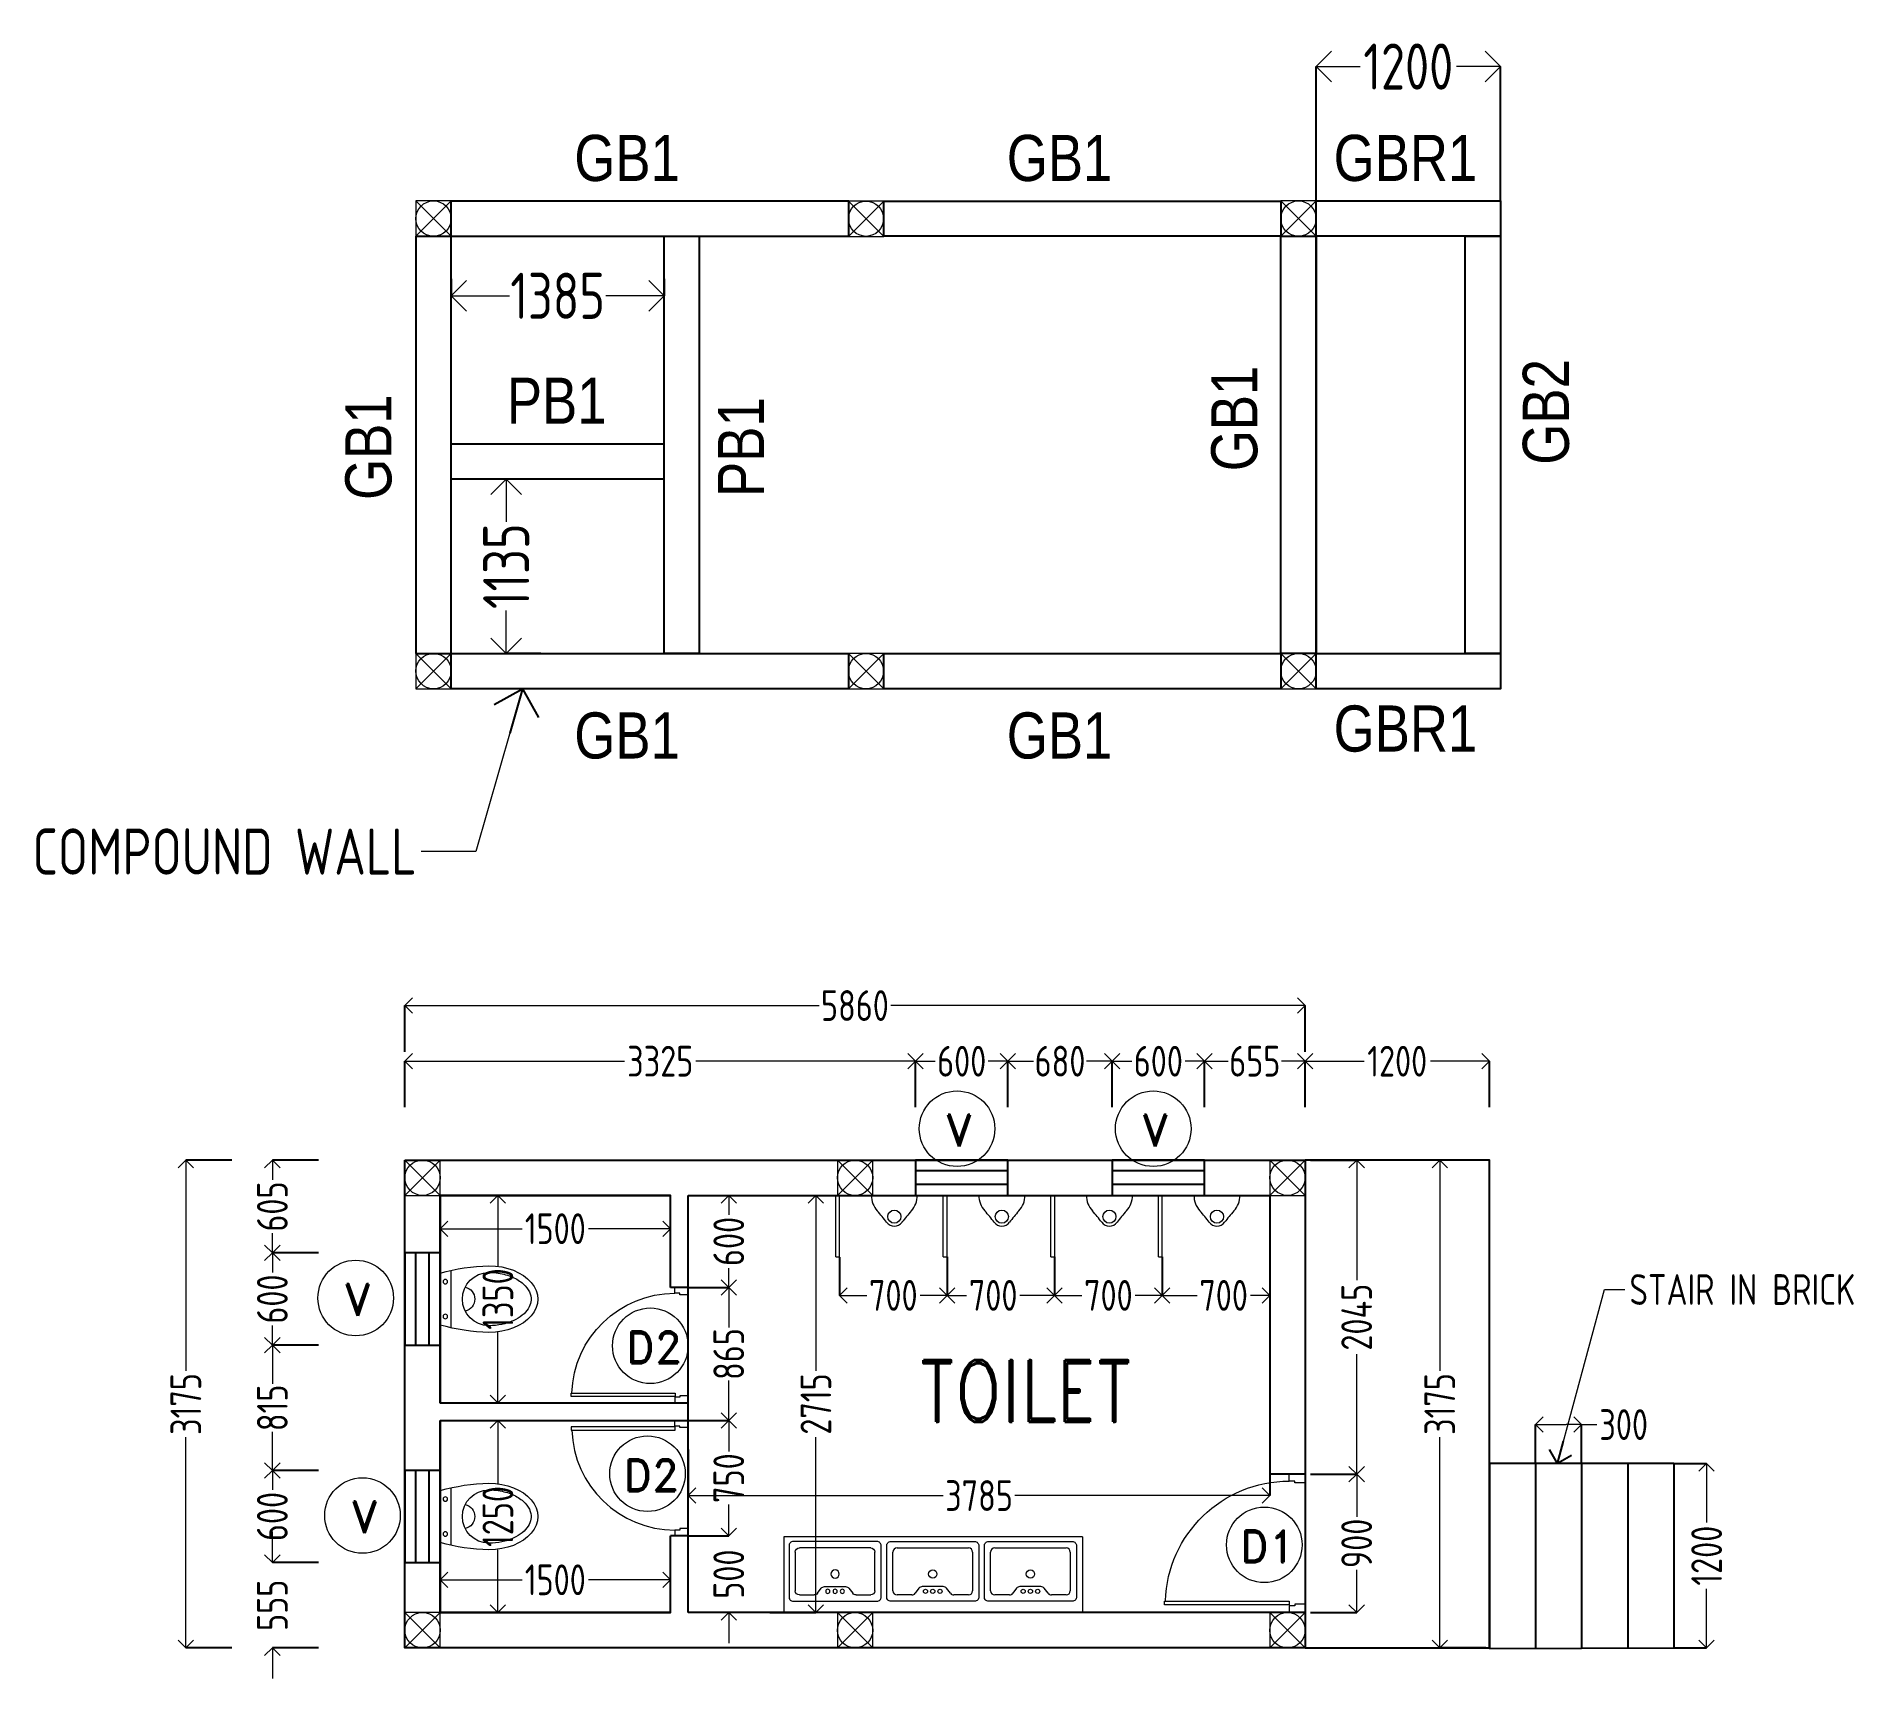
# Model space of a CAD drawing. Header units: inches. Extents: x -605 to 2991212, y -2872845 to 0.
# Drawn here: x 2267838 to 2279667, y -2757840 to -2747153 of the extents above; entities that cross this region are included whole.
import ezdxf

# ---------------------------------------------------------------- set-up
doc = ezdxf.new("R2010")
doc.units = ezdxf.units.IN
doc.header["$LTSCALE"] = 600
doc.header["$MEASUREMENT"] = 0
for name, color, linetype, lineweight in [('DIM', 251, 'Continuous', 0), ('FURNITURE', 23, 'Continuous', 9), ('OBJET', 251, 'Continuous', 9), ('PV_TEXT_ROMANS', 7, 'Continuous', 0), ('rDIMension', 1, 'Continuous', 18), ('rRCC 2', 40, 'Continuous', 15), ('TEXT', 7, 'Continuous', 0)]:
    doc.layers.add(name, color=color, linetype=linetype, lineweight=lineweight)
doc.layers.add('SnT-DIMENSION', color=7, linetype='Continuous')
doc.layers.add('SnT-ROAD', color=25, linetype='Continuous')
doc.layers.add('window', color=7, linetype='Continuous', lineweight=15, true_color=0x735461)
doc.styles.add('DIM', font='geniso.shx', dxfattribs={"width": 0.85})
doc.styles.add('J.P', font='ARIALN.TTF')
doc.styles.add('PV_ROMAND', font='romand.shx')
doc.styles.add('ROMAND', font='romand.shx')
doc.dimstyles.new('ST-100', dxfattribs={"dimscale": 100, "dimtxt": 2.5, "dimasz": 2, "dimexe": 0.18, "dimexo": 0.0625, "dimgap": 0.2, "dimtad": 0, "dimdec": 0, "dimzin": 0, "dimdsep": 46, "dimtxsty": 'DIM', "dimblk": 'OPEN90', "dimcen": 0.09, "dimclrd": 256, "dimclrt": 7, "dimadec": 0, "dimazin": 0, "dimtfac": 1, "dimtdec": 0, "dimtofl": 0, "dimtmove": 0, "dimatfit": 3, "dimldrblk": 'OPEN90', "dimfxl": 1, "dimtolj": 1, "dimtzin": 0, "dimlwd": -1, "dimarcsym": 0})
doc.dimstyles.new('ST-150', dxfattribs={"dimscale": 75, "dimtxt": 3, "dimasz": 2, "dimexe": 0.18, "dimexo": 0.0625, "dimgap": 0.2, "dimtad": 0, "dimdec": 0, "dimlfac": 2, "dimzin": 0, "dimdsep": 46, "dimtxsty": 'DIM', "dimblk": 'OPEN90', "dimcen": 0.09, "dimclrd": 256, "dimclrt": 7, "dimadec": 0, "dimazin": 0, "dimtfac": 1, "dimtdec": 0, "dimtofl": 0, "dimtmove": 0, "dimatfit": 3, "dimldrblk": 'OPEN90', "dimfxl": 1, "dimtolj": 1, "dimtzin": 0, "dimlwd": -1, "dimarcsym": 0})

msp = doc.modelspace()

# ---------------------------------------------------------------- texts
at = {"layer": 'PV_TEXT_ROMANS', "char_height": 300, "width": 2396.759, "attachment_point": 1, "style": 'J.P'}
for s, insert in [('\\pxqc;GB1', (2270484.8, -2747794)), ('\\pxqc;GB1', (2270484.8, -2747794)), ('\\pxqc;GB1', (2273299.8, -2747794)), ('\\pxqc;GBR1', (2275551.4, -2747793.6)), ('\\pxqc;PB1', (2270026.7, -2749373.8)), ('\\pxqc;GB1', (2270484.8, -2751552.2)), ('\\pxqc;GB1', (2273299.8, -2751552.2)), ('\\pxqc;GBR1', (2275551.4, -2751507.1))]:
    msp.add_mtext(s, dxfattribs=dict(at, insert=insert))
at = {"layer": 'PV_TEXT_ROMANS', "char_height": 300, "width": 2396.759, "attachment_point": 1, "rotation": 90, "style": 'J.P'}
for s, insert in [('\\pxqc;GB2', (2277513.3, -2750795.1)), ('\\pxqc;GB1', (2275485.3, -2750837.5)), ('\\pxqc;GB1', (2269849, -2751024)), ('\\pxqc;PB1', (2272274.6, -2751024))]:
    msp.add_mtext(s, dxfattribs=dict(at, insert=insert))
at = {"layer": 'rDIMension', "color": 7, "insert": (2270313, -2752458), "char_height": 300, "width": 2863.587, "attachment_point": 6, "line_spacing_factor": 0.7, "style": 'DIM'}
msp.add_mtext('\\A1;COMPOUND WALL ', dxfattribs=at)
at = {"layer": 'rDIMension', "insert": (2278207.6, -2755308.1), "char_height": 200, "width": 2863.587, "attachment_point": 4, "line_spacing_factor": 0.7, "style": 'DIM'}
msp.add_mtext('\\A1;STAIR IN BRICK', dxfattribs=at)
at = {"layer": 'SnT-DIMENSION', "linetype": 'ByBlock', "insert": (2271893.6, -2755768.7), "char_height": 400, "width": 4548.905, "attachment_point": 1, "style": 'ROMAND'}
msp.add_mtext('\\pxqc;{\\W0.8; TOILET}', dxfattribs=at)

# ---------------------------------------------------------------- blocks, each defined once
blk = doc.blocks.new('_Open90')
at = {"color": 0, "linetype": 'ByBlock', "lineweight": -2}
for p, q in [((-0.5, 0.5), (0, 0)), ((0, 0), (-1, 0)), ((0, 0), (-0.5, -0.5))]:
    blk.add_line(p, q, dxfattribs=at)
blk = doc.blocks.new('*D2023')
at = {"layer": 'Defpoints', "color": 0}
for p in [(2270538, -2748731), (2271924, -2748731), (2271924, -2748841)]:
    blk.add_point(p, dxfattribs=at)
at = {"layer": 'rDIMension', "color": 0, "linetype": 'ByBlock', "lineweight": -2}
for p, q in [((2270538, -2748731), (2270538, -2748841)), ((2271924, -2748731), (2271924, -2748841))]:
    blk.add_line(p, q, dxfattribs=at)
at = {"layer": 'rDIMension'}
for p, q in [((2270738, -2748841), (2270918, -2748841)), ((2271724, -2748841), (2271544, -2748841))]:
    blk.add_line(p, q, dxfattribs=at)
at = {"layer": 'rDIMension', "xscale": 200, "yscale": 200, "zscale": 200, "rotation": 180}
blk.add_blockref('_Open90', (2270538, -2748841), dxfattribs=at)
at = {"layer": 'rDIMension', "xscale": 200, "yscale": 200, "zscale": 200}
blk.add_blockref('_Open90', (2271924, -2748841), dxfattribs=at)
at = {"layer": 'rDIMension', "color": 7, "insert": (2271231, -2748841), "char_height": 300, "attachment_point": 5, "style": 'DIM'}
blk.add_mtext('\\A1;1385', dxfattribs=at)
blk = doc.blocks.new('*D2024')
at = {"layer": 'Defpoints', "color": 0}
for p in [(2271122, -2750034), (2270896, -2751169), (2271122, -2751169)]:
    blk.add_point(p, dxfattribs=at)
at = {"layer": 'rDIMension', "color": 0, "linetype": 'ByBlock', "lineweight": -2}
for p, q in [((2271122, -2750034), (2270896, -2750034)), ((2271122, -2751169), (2270896, -2751169))]:
    blk.add_line(p, q, dxfattribs=at)
at = {"layer": 'rDIMension'}
for p, q in [((2270896, -2750234), (2270896, -2750313)), ((2270896, -2750969), (2270896, -2750889))]:
    blk.add_line(p, q, dxfattribs=at)
at = {"layer": 'rDIMension', "xscale": 200, "yscale": 200, "zscale": 200}
for p, rotation in [((2270896, -2750034), 90), ((2270896, -2751169), 270)]:
    blk.add_blockref('_Open90', p, dxfattribs=dict(at, rotation=rotation))
at = {"layer": 'rDIMension', "color": 7, "insert": (2270896, -2750601), "char_height": 300, "attachment_point": 5, "rotation": 90, "style": 'DIM'}
blk.add_mtext('\\A1;1135', dxfattribs=at)
blk = doc.blocks.new('*D2025')
at = {"layer": 'Defpoints', "color": 0}
for p in [(2276168, -2747349), (2276168, -2748224), (2277368, -2748224)]:
    blk.add_point(p, dxfattribs=at)
at = {"layer": 'rDIMension', "color": 0, "linetype": 'ByBlock', "lineweight": -2}
for p, q in [((2276168, -2748224), (2276168, -2747349)), ((2277368, -2748224), (2277368, -2747349))]:
    blk.add_line(p, q, dxfattribs=at)
at = {"layer": 'rDIMension'}
for p, q in [((2276368, -2747349), (2276455, -2747349)), ((2277168, -2747349), (2277082, -2747349))]:
    blk.add_line(p, q, dxfattribs=at)
at = {"layer": 'rDIMension', "xscale": 200, "yscale": 200, "zscale": 200, "rotation": 180}
blk.add_blockref('_Open90', (2276168, -2747349), dxfattribs=at)
at = {"layer": 'rDIMension', "xscale": 200, "yscale": 200, "zscale": 200}
blk.add_blockref('_Open90', (2277368, -2747349), dxfattribs=at)
at = {"layer": 'rDIMension', "color": 7, "insert": (2276768, -2747349), "char_height": 300, "attachment_point": 5, "style": 'DIM'}
blk.add_mtext('\\A1;1200', dxfattribs=at)
blk = doc.blocks.new('Urinal')
at = {"layer": 'OBJET'}
blk.add_circle((2454060.82, -2300340.1), 1.71, dxfattribs=at)
for centre, radius, start, end in [((2454055.28, -2300340.1), 6, 47.5611, 90), ((2454083.62, -2300309.11), 36, 227.5611, 233.6632), ((2454060.82, -2300340.1), 2.48, 306.3368, 53.6632), ((2454083.62, -2300371.1), 36, 126.3368, 132.4389), ((2454055.28, -2300340.1), 6, 270, 312.4389)]:
    blk.add_arc(centre, radius, start, end, dxfattribs=at)
blk = doc.blocks.new('door1')
at = {"layer": 'FURNITURE', "ltscale": 10}
blk.add_line((-29102.45, -2427.68), (-29134.02, -2427.68), dxfattribs=at)
for points in [[(-29103.25, -2391.1), (-29103.25, -2423.54), (-29102.22, -2423.54), (-29102.22, -2391.1)], [(-29134.02, -2425.03), (-29134.47, -2425.03), (-29134.47, -2423.52), (-29136.24, -2423.52), (-29136.24, -2427.68), (-29134.02, -2427.68)], [(-29102.45, -2425.03), (-29102.01, -2425.03), (-29102.01, -2423.52), (-29100.24, -2423.52), (-29100.24, -2427.68), (-29102.45, -2427.68)]]:
    blk.add_lwpolyline(points, close=True, dxfattribs=at)
blk.add_arc((-29102.22, -2423.52), 32.24, 91.8346, 180, dxfattribs=at)
blk = doc.blocks.new('D2')
at = {"layer": 'TEXT'}
blk.add_circle((2458089, -2300414), 246, dxfattribs=at)
at = {"layer": 'TEXT', "insert": (2457932, -2300321), "char_height": 206.1, "attachment_point": 1, "style": 'PV_ROMAND'}
blk.add_mtext('D2', dxfattribs=at)
blk = doc.blocks.new('WC')
at = {"layer": 'OBJET'}
for p, q in [((-6.48, 2.5), (6.48, 2.5)), ((-5.84, 0), (5.84, 0))]:
    blk.add_line(p, q, dxfattribs=at)
for centre in [(-3.93, 1.15), (3.93, 1.15)]:
    blk.add_circle(centre, 0.504, dxfattribs=at)
for centre, radius, start, end in [((34.68, 11.75), 42.19, 181.0205, 196.1744), ((0, 11), 6, 180, 0), ((-34.68, 11.75), 42.19, 343.8256, 358.9795), ((0, 5), 2.79, 13.4234, 166.5766)]:
    blk.add_arc(centre, radius, start, end, dxfattribs=at)
blk.add_ellipse((0, 11), major_axis=(0, 11), ratio=0.681818, start_param=4.712389, end_param=7.853982, dxfattribs=at)
blk.add_open_spline([(6, 11), (6, 11.71), (5.95, 12.42), (5.68, 14.24), (5.38, 15.32), (4.55, 17.24), (4.03, 18.06), (2.88, 19.36), (2.26, 19.83), (1.01, 20.41), (0.39, 20.53), (-0.74, 20.46), (-1.26, 20.32), (-2.29, 19.8), (-2.8, 19.41), (-3.77, 18.39), (-4.22, 17.76), (-4.99, 16.29), (-5.31, 15.46), (-5.78, 13.68), (-5.93, 12.73), (-5.99, 11.52), (-6, 11.26), (-6, 11)], degree=3, knots=[4.712389, 4.712389, 4.712389, 4.712389, 4.92559, 4.92559, 5.275668, 5.275668, 5.625747, 5.625747, 5.975825, 5.975825, 6.325903, 6.325903, 6.616019, 6.616019, 6.906135, 6.906135, 7.196251, 7.196251, 7.486368, 7.486368, 7.776484, 7.776484, 7.853982, 7.853982, 7.853982, 7.853982], dxfattribs=at)
blk = doc.blocks.new('D1')
at = {"layer": 'TEXT'}
blk.add_circle((2456730, -2276732), 246, dxfattribs=at)
at = {"layer": 'TEXT', "insert": (2456573, -2276639), "char_height": 206.1, "attachment_point": 1, "style": 'PV_ROMAND'}
blk.add_mtext('D1', dxfattribs=at)
blk = doc.blocks.new('svsdsdcsd')
at = {"layer": 'OBJET', "linetype": 'ByBlock'}
for p, q in [((165027.08, -53632.21), (165041.39, -53632.21)), ((165026.23, -53640.84), (165026.23, -53633.05)), ((165042.23, -53633.05), (165042.23, -53640.84)), ((165036.34, -53640), (165032.13, -53640)), ((165030.02, -53641.68), (165027.08, -53641.68)), ((165031.46, -53640.33), (165030.7, -53641.34)), ((165037.77, -53641.34), (165037.01, -53640.33)), ((165041.39, -53641.68), (165038.44, -53641.68))]:
    blk.add_line(p, q, dxfattribs=at)
blk.add_lwpolyline([(165042.66, -53642.94), (165025.81, -53642.94, -0.414214), (165024.97, -53642.1), (165024.97, -53631.78, -0.414214), (165025.81, -53630.94), (165042.66, -53630.94, -0.414214), (165043.5, -53631.78), (165043.5, -53642.1, -0.414214)], format="xyb", close=True, dxfattribs=at)
for centre, radius in [((165034.23, -53637.47), 0.842), ((165032.77, -53640.95), 0.421), ((165034.23, -53640.95), 0.421), ((165035.7, -53640.95), 0.421)]:
    blk.add_circle(centre, radius, dxfattribs=at)
for centre, start, end in [((165027.08, -53633.05), 90, 180), ((165041.39, -53633.05), 0, 90), ((165032.13, -53640.84), 90, 143.1301), ((165036.34, -53640.84), 36.8699, 90), ((165027.08, -53640.84), 180, 270), ((165030.02, -53640.84), 270, 323.1301), ((165038.44, -53640.84), 216.8699, 270), ((165041.39, -53640.84), 270, 0)]:
    blk.add_arc(centre, 0.842, start, end, dxfattribs=at)
blk = doc.blocks.new('5TV')
at = {"layer": 'SnT-ROAD', "color": 5, "linetype": 'ByBlock'}
blk.add_lwpolyline([(2695000, -2336680), (2695000, -2337280), (2695230, -2337280), (2695230, -2336680)], close=True, dxfattribs=at)
for points in [[(2695071, -2337280), (2695071, -2336680)], [(2695159, -2337280), (2695159, -2336680)]]:
    blk.add_lwpolyline(points, dxfattribs=at)
blk = doc.blocks.new('*D2028')
at = {"layer": 'Defpoints', "color": 0}
for p in [(2276096, -2753460), (2270236, -2754465), (2276096, -2754465)]:
    blk.add_point(p, dxfattribs=at)
at = {"layer": 'DIM', "color": 0, "linetype": 'ByBlock', "lineweight": -2}
for p, q in [((2270236, -2753760), (2270236, -2753460)), ((2276096, -2753760), (2276096, -2753460))]:
    blk.add_line(p, q, dxfattribs=at)
at = {"layer": 'DIM', "linetype": 'ByBlock'}
for p, q in [((2270336, -2753460), (2272934, -2753460)), ((2275996, -2753460), (2273399, -2753460))]:
    blk.add_line(p, q, dxfattribs=at)
at = {"layer": 'DIM', "xscale": 100, "yscale": 100, "zscale": 100}
for p, rotation in [((2270236, -2753460), 179.9999999999955), ((2276096, -2753460), 359.9999999999955)]:
    blk.add_blockref('_Open90', p, dxfattribs=dict(at, rotation=rotation))
at = {"layer": 'DIM', "color": 7, "insert": (2273166, -2753460), "char_height": 200, "attachment_point": 5, "style": 'DIM'}
blk.add_mtext('\\A1;5860', dxfattribs=at)
blk = doc.blocks.new('*D2029')
at = {"layer": 'Defpoints', "color": 0}
for p in [(2278496, -2756440), (2278496, -2757640), (2278710, -2757640)]:
    blk.add_point(p, dxfattribs=at)
at = {"layer": 'DIM', "color": 0, "linetype": 'ByBlock', "lineweight": -2}
for p, q in [((2278496, -2756440), (2278710, -2756440)), ((2278496, -2757640), (2278710, -2757640))]:
    blk.add_line(p, q, dxfattribs=at)
at = {"layer": 'DIM', "linetype": 'ByBlock'}
for p, q in [((2278710, -2756540), (2278710, -2756825)), ((2278710, -2757540), (2278710, -2757256))]:
    blk.add_line(p, q, dxfattribs=at)
at = {"layer": 'DIM', "xscale": 100, "yscale": 100, "zscale": 100}
for p, rotation in [((2278710, -2756440), 90), ((2278710, -2757640), 270)]:
    blk.add_blockref('_Open90', p, dxfattribs=dict(at, rotation=rotation))
at = {"layer": 'DIM', "color": 7, "insert": (2278710, -2757040), "char_height": 200, "attachment_point": 5, "rotation": 90, "style": 'DIM'}
blk.add_mtext('\\A1;1200', dxfattribs=at)
blk = doc.blocks.new('*D2030')
at = {"layer": 'Defpoints', "color": 0}
for p in [(2270466, -2754912), (2271966, -2754912), (2271966, -2754912)]:
    blk.add_point(p, dxfattribs=at)
at = {"layer": 'DIM', "color": 0, "linetype": 'ByBlock', "lineweight": -2}
for p, q in [((2270466, -2754912), (2270466, -2754912)), ((2271966, -2754912), (2271966, -2754912))]:
    blk.add_line(p, q, dxfattribs=at)
at = {"layer": 'DIM', "linetype": 'ByBlock'}
for p, q in [((2270566, -2754912), (2271001, -2754912)), ((2271866, -2754912), (2271432, -2754912))]:
    blk.add_line(p, q, dxfattribs=at)
at = {"layer": 'DIM', "xscale": 100, "yscale": 100, "zscale": 100}
for p, rotation in [((2270466, -2754912), 179.9999999999822), ((2271966, -2754912), 359.9999999999822)]:
    blk.add_blockref('_Open90', p, dxfattribs=dict(at, rotation=rotation))
at = {"layer": 'DIM', "color": 7, "insert": (2271216, -2754912), "char_height": 200, "attachment_point": 5, "style": 'DIM'}
blk.add_mtext('\\A1;1500', dxfattribs=at)
blk = doc.blocks.new('*D2031')
at = {"layer": 'Defpoints', "color": 0}
for p in [(2270466, -2756160), (2270466, -2757410), (2270842, -2757410)]:
    blk.add_point(p, dxfattribs=at)
at = {"layer": 'DIM', "color": 0, "linetype": 'ByBlock', "lineweight": -2}
for p, q in [((2270542, -2756160), (2270842, -2756160)), ((2270542, -2757410), (2270842, -2757410))]:
    blk.add_line(p, q, dxfattribs=at)
at = {"layer": 'DIM', "linetype": 'ByBlock'}
for p, q in [((2270842, -2756260), (2270842, -2756570)), ((2270842, -2757310), (2270842, -2757001))]:
    blk.add_line(p, q, dxfattribs=at)
at = {"layer": 'DIM', "xscale": 100, "yscale": 100, "zscale": 100}
for p, rotation in [((2270842, -2756160), 89.99999999997867), ((2270842, -2757410), 269.9999999999786)]:
    blk.add_blockref('_Open90', p, dxfattribs=dict(at, rotation=rotation))
at = {"layer": 'DIM', "color": 7, "insert": (2270842, -2756785), "char_height": 200, "attachment_point": 5, "rotation": 90, "style": 'DIM'}
blk.add_mtext('\\A1;1250', dxfattribs=at)
blk = doc.blocks.new('*D2032')
at = {"layer": 'Defpoints', "color": 0}
for p in [(2270236, -2754465), (2268811, -2757640), (2270236, -2757640)]:
    blk.add_point(p, dxfattribs=at)
at = {"layer": 'DIM', "color": 0, "linetype": 'ByBlock', "lineweight": -2}
for p, q in [((2269111, -2754465), (2268811, -2754465)), ((2269111, -2757640), (2268811, -2757640))]:
    blk.add_line(p, q, dxfattribs=at)
at = {"layer": 'DIM', "linetype": 'ByBlock'}
for p, q in [((2268811, -2754565), (2268811, -2755837)), ((2268811, -2757540), (2268811, -2756268))]:
    blk.add_line(p, q, dxfattribs=at)
at = {"layer": 'DIM', "xscale": 100, "yscale": 100, "zscale": 100}
for p, rotation in [((2268811, -2754465), 90), ((2268811, -2757640), 270)]:
    blk.add_blockref('_Open90', p, dxfattribs=dict(at, rotation=rotation))
at = {"layer": 'DIM', "color": 7, "insert": (2268811, -2756053), "char_height": 200, "attachment_point": 5, "rotation": 90, "style": 'DIM'}
blk.add_mtext('\\A1;3175', dxfattribs=at)
blk = doc.blocks.new('*D2033')
at = {"layer": 'Defpoints', "color": 0}
for p in [(2272081, -2755939), (2275866, -2755939), (2275866, -2756649)]:
    blk.add_point(p, dxfattribs=at)
at = {"layer": 'DIM', "color": 0, "linetype": 'ByBlock', "lineweight": -2}
for p, q in [((2272081, -2756349), (2272081, -2756649)), ((2275866, -2756349), (2275866, -2756649))]:
    blk.add_line(p, q, dxfattribs=at)
at = {"layer": 'DIM', "linetype": 'ByBlock'}
for p, q in [((2272181, -2756649), (2273741, -2756649)), ((2275766, -2756649), (2274206, -2756649))]:
    blk.add_line(p, q, dxfattribs=at)
at = {"layer": 'DIM', "xscale": 100, "yscale": 100, "zscale": 100}
for p, rotation in [((2272081, -2756649), 179.9999999999859), ((2275866, -2756649), 359.9999999999859)]:
    blk.add_blockref('_Open90', p, dxfattribs=dict(at, rotation=rotation))
at = {"layer": 'DIM', "color": 7, "insert": (2273974, -2756649), "char_height": 200, "attachment_point": 5, "style": 'DIM'}
blk.add_mtext('\\A1;3785', dxfattribs=at)
blk = doc.blocks.new('*D2034')
at = {"layer": 'Defpoints', "color": 0}
for p in [(2272559, -2754695), (2272559, -2757410), (2272912, -2757410)]:
    blk.add_point(p, dxfattribs=at)
at = {"layer": 'DIM', "color": 0, "linetype": 'ByBlock', "lineweight": -2}
for p, q in [((2272612, -2754695), (2272912, -2754695)), ((2272612, -2757410), (2272912, -2757410))]:
    blk.add_line(p, q, dxfattribs=at)
at = {"layer": 'DIM', "linetype": 'ByBlock'}
for p, q in [((2272912, -2754795), (2272912, -2755837)), ((2272912, -2757310), (2272912, -2756268))]:
    blk.add_line(p, q, dxfattribs=at)
at = {"layer": 'DIM', "xscale": 100, "yscale": 100, "zscale": 100}
for p, rotation in [((2272912, -2754695), 90.00000000046188), ((2272912, -2757410), 270.0000000004619)]:
    blk.add_blockref('_Open90', p, dxfattribs=dict(at, rotation=rotation))
at = {"layer": 'DIM', "color": 7, "insert": (2272912, -2756053), "char_height": 200, "attachment_point": 5, "rotation": 90, "style": 'DIM'}
blk.add_mtext('\\A1;2715', dxfattribs=at)
blk = doc.blocks.new('*D2035')
at = {"layer": 'Defpoints', "color": 0}
for p in [(2270825, -2754695), (2270842, -2754695), (2270842, -2756045)]:
    blk.add_point(p, dxfattribs=at)
at = {"layer": 'DIM', "color": 0, "linetype": 'ByBlock', "lineweight": -2}
for p, q in [((2270825, -2754695), (2270842, -2754695)), ((2270842, -2756045), (2270842, -2756045))]:
    blk.add_line(p, q, dxfattribs=at)
at = {"layer": 'DIM', "linetype": 'ByBlock'}
for p, q in [((2270842, -2754795), (2270842, -2755155)), ((2270842, -2755945), (2270842, -2755586))]:
    blk.add_line(p, q, dxfattribs=at)
at = {"layer": 'DIM', "xscale": 100, "yscale": 100, "zscale": 100}
for p, rotation in [((2270842, -2754695), 90), ((2270842, -2756045), 270)]:
    blk.add_blockref('_Open90', p, dxfattribs=dict(at, rotation=rotation))
at = {"layer": 'DIM', "color": 7, "insert": (2270842, -2755370), "char_height": 200, "attachment_point": 5, "rotation": 90, "style": 'DIM'}
blk.add_mtext('\\A1;1350', dxfattribs=at)
blk = doc.blocks.new('*D2036')
at = {"layer": 'Defpoints', "color": 0}
for p in [(2272081, -2754695), (2272081, -2755295), (2272345, -2755295)]:
    blk.add_point(p, dxfattribs=at)
at = {"layer": 'DIM', "color": 0, "linetype": 'ByBlock', "lineweight": -2}
for p, q in [((2272081, -2754695), (2272345, -2754695)), ((2272081, -2755295), (2272345, -2755295))]:
    blk.add_line(p, q, dxfattribs=at)
at = {"layer": 'DIM', "linetype": 'ByBlock'}
for p, q in [((2272345, -2754795), (2272345, -2754822)), ((2272345, -2755195), (2272345, -2755168))]:
    blk.add_line(p, q, dxfattribs=at)
at = {"layer": 'DIM', "xscale": 100, "yscale": 100, "zscale": 100}
for p, rotation in [((2272345, -2754695), 90), ((2272345, -2755295), 270)]:
    blk.add_blockref('_Open90', p, dxfattribs=dict(at, rotation=rotation))
at = {"layer": 'DIM', "color": 7, "insert": (2272345, -2754995), "char_height": 200, "attachment_point": 5, "rotation": 90, "style": 'DIM'}
blk.add_mtext('\\A1;600', dxfattribs=at)
blk = doc.blocks.new('*D2037')
at = {"layer": 'Defpoints', "color": 0}
for p in [(2272081, -2755295), (2272081, -2756160), (2272345, -2756160)]:
    blk.add_point(p, dxfattribs=at)
at = {"layer": 'DIM', "color": 0, "linetype": 'ByBlock', "lineweight": -2}
for p, q in [((2272081, -2755295), (2272345, -2755295)), ((2272081, -2756160), (2272345, -2756160))]:
    blk.add_line(p, q, dxfattribs=at)
at = {"layer": 'DIM', "linetype": 'ByBlock'}
for p, q in [((2272345, -2755395), (2272345, -2755555)), ((2272345, -2756060), (2272345, -2755901))]:
    blk.add_line(p, q, dxfattribs=at)
at = {"layer": 'DIM', "xscale": 100, "yscale": 100, "zscale": 100}
for p, rotation in [((2272345, -2755295), 90), ((2272345, -2756160), 270)]:
    blk.add_blockref('_Open90', p, dxfattribs=dict(at, rotation=rotation))
at = {"layer": 'DIM', "color": 7, "insert": (2272345, -2755728), "char_height": 200, "attachment_point": 5, "rotation": 90, "style": 'DIM'}
blk.add_mtext('\\A1;865', dxfattribs=at)
blk = doc.blocks.new('*D2038')
at = {"layer": 'Defpoints', "color": 0}
for p in [(2272081, -2756160), (2272081, -2756910), (2272345, -2756910)]:
    blk.add_point(p, dxfattribs=at)
at = {"layer": 'DIM', "color": 0, "linetype": 'ByBlock', "lineweight": -2}
for p, q in [((2272081, -2756160), (2272345, -2756160)), ((2272081, -2756910), (2272345, -2756910))]:
    blk.add_line(p, q, dxfattribs=at)
at = {"layer": 'DIM', "linetype": 'ByBlock'}
for p, q in [((2272345, -2756260), (2272345, -2756362)), ((2272345, -2756810), (2272345, -2756708))]:
    blk.add_line(p, q, dxfattribs=at)
at = {"layer": 'DIM', "xscale": 100, "yscale": 100, "zscale": 100}
for p, rotation in [((2272345, -2756160), 90), ((2272345, -2756910), 270)]:
    blk.add_blockref('_Open90', p, dxfattribs=dict(at, rotation=rotation))
at = {"layer": 'DIM', "color": 7, "insert": (2272345, -2756535), "char_height": 200, "attachment_point": 5, "rotation": 90, "style": 'DIM'}
blk.add_mtext('\\A1;750', dxfattribs=at)
blk = doc.blocks.new('*D2039')
at = {"layer": 'Defpoints', "color": 0}
for p in [(2272081, -2756910), (2272345, -2757410), (2273282, -2757410)]:
    blk.add_point(p, dxfattribs=at)
at = {"layer": 'DIM', "linetype": 'ByBlock'}
for p, q in [((2272345, -2756810), (2272345, -2756710)), ((2272345, -2757510), (2272345, -2757610))]:
    blk.add_line(p, q, dxfattribs=at)
at = {"layer": 'DIM', "color": 0, "linetype": 'ByBlock', "lineweight": -2}
for p, q in [((2272081, -2756910), (2272345, -2756910)), ((2272645, -2757410), (2272345, -2757410))]:
    blk.add_line(p, q, dxfattribs=at)
at = {"layer": 'DIM', "xscale": 100, "yscale": 100, "zscale": 100}
for p, rotation in [((2272345, -2756910), 270), ((2272345, -2757410), 90)]:
    blk.add_blockref('_Open90', p, dxfattribs=dict(at, rotation=rotation))
at = {"layer": 'DIM', "color": 7, "insert": (2272345, -2757160), "char_height": 200, "attachment_point": 5, "rotation": 90, "style": 'DIM'}
blk.add_mtext('\\A1;500', dxfattribs=at)
blk = doc.blocks.new('*D2040')
at = {"layer": 'Defpoints', "color": 0}
for p in [(2275166, -2755095), (2275866, -2755095), (2275866, -2755346)]:
    blk.add_point(p, dxfattribs=at)
at = {"layer": 'DIM', "color": 0, "linetype": 'ByBlock', "lineweight": -2}
for p, q in [((2275166, -2755095), (2275166, -2755346)), ((2275866, -2755095), (2275866, -2755346))]:
    blk.add_line(p, q, dxfattribs=at)
at = {"layer": 'DIM', "linetype": 'ByBlock'}
for p, q in [((2275266, -2755346), (2275393, -2755346)), ((2275766, -2755346), (2275740, -2755346))]:
    blk.add_line(p, q, dxfattribs=at)
at = {"layer": 'DIM', "xscale": 100, "yscale": 100, "zscale": 100, "rotation": 180}
blk.add_blockref('_Open90', (2275166, -2755346), dxfattribs=at)
at = {"layer": 'DIM', "xscale": 100, "yscale": 100, "zscale": 100}
blk.add_blockref('_Open90', (2275866, -2755346), dxfattribs=at)
at = {"layer": 'DIM', "color": 7, "insert": (2275566, -2755346), "char_height": 200, "attachment_point": 5, "style": 'DIM'}
blk.add_mtext('\\A1;700', dxfattribs=at)
blk = doc.blocks.new('*D2041')
at = {"layer": 'Defpoints', "color": 0}
for p in [(2274466, -2755095), (2275166, -2755095), (2275166, -2755346)]:
    blk.add_point(p, dxfattribs=at)
at = {"layer": 'DIM', "color": 0, "linetype": 'ByBlock', "lineweight": -2}
for p, q in [((2274466, -2755095), (2274466, -2755346)), ((2275166, -2755095), (2275166, -2755346))]:
    blk.add_line(p, q, dxfattribs=at)
at = {"layer": 'DIM', "linetype": 'ByBlock'}
for p, q in [((2274566, -2755346), (2274643, -2755346)), ((2275066, -2755346), (2274990, -2755346))]:
    blk.add_line(p, q, dxfattribs=at)
at = {"layer": 'DIM', "xscale": 100, "yscale": 100, "zscale": 100, "rotation": 180}
blk.add_blockref('_Open90', (2274466, -2755346), dxfattribs=at)
at = {"layer": 'DIM', "xscale": 100, "yscale": 100, "zscale": 100}
blk.add_blockref('_Open90', (2275166, -2755346), dxfattribs=at)
at = {"layer": 'DIM', "color": 7, "insert": (2274816, -2755346), "char_height": 200, "attachment_point": 5, "style": 'DIM'}
blk.add_mtext('\\A1;700', dxfattribs=at)
blk = doc.blocks.new('*D2042')
at = {"layer": 'Defpoints', "color": 0}
for p in [(2273766, -2755095), (2274466, -2755095), (2274466, -2755346)]:
    blk.add_point(p, dxfattribs=at)
at = {"layer": 'DIM', "color": 0, "linetype": 'ByBlock', "lineweight": -2}
for p, q in [((2273766, -2755095), (2273766, -2755346)), ((2274466, -2755095), (2274466, -2755346))]:
    blk.add_line(p, q, dxfattribs=at)
at = {"layer": 'DIM', "linetype": 'ByBlock'}
for p, q in [((2273866, -2755346), (2273893, -2755346)), ((2274366, -2755346), (2274240, -2755346))]:
    blk.add_line(p, q, dxfattribs=at)
at = {"layer": 'DIM', "xscale": 100, "yscale": 100, "zscale": 100, "rotation": 180}
blk.add_blockref('_Open90', (2273766, -2755346), dxfattribs=at)
at = {"layer": 'DIM', "xscale": 100, "yscale": 100, "zscale": 100}
blk.add_blockref('_Open90', (2274466, -2755346), dxfattribs=at)
at = {"layer": 'DIM', "color": 7, "insert": (2274066, -2755346), "char_height": 200, "attachment_point": 5, "style": 'DIM'}
blk.add_mtext('\\A1;700', dxfattribs=at)
blk = doc.blocks.new('*D2043')
at = {"layer": 'Defpoints', "color": 0}
for p in [(2273066, -2755098), (2273766, -2755095), (2273766, -2755346)]:
    blk.add_point(p, dxfattribs=at)
at = {"layer": 'DIM', "color": 0, "linetype": 'ByBlock', "lineweight": -2}
for p, q in [((2273066, -2755098), (2273066, -2755346)), ((2273766, -2755095), (2273766, -2755346))]:
    blk.add_line(p, q, dxfattribs=at)
at = {"layer": 'DIM', "linetype": 'ByBlock'}
for p, q in [((2273166, -2755346), (2273243, -2755346)), ((2273666, -2755346), (2273590, -2755346))]:
    blk.add_line(p, q, dxfattribs=at)
at = {"layer": 'DIM', "xscale": 100, "yscale": 100, "zscale": 100, "rotation": 180}
blk.add_blockref('_Open90', (2273066, -2755346), dxfattribs=at)
at = {"layer": 'DIM', "xscale": 100, "yscale": 100, "zscale": 100}
blk.add_blockref('_Open90', (2273766, -2755346), dxfattribs=at)
at = {"layer": 'DIM', "color": 7, "insert": (2273416, -2755346), "char_height": 200, "attachment_point": 5, "style": 'DIM'}
blk.add_mtext('\\A1;700', dxfattribs=at)
blk = doc.blocks.new('*D2044')
at = {"layer": 'Defpoints', "color": 0}
for p in [(2276096, -2756510), (2276432, -2756510), (2276096, -2757410)]:
    blk.add_point(p, dxfattribs=at)
at = {"layer": 'DIM', "color": 0, "linetype": 'ByBlock', "lineweight": -2}
for p, q in [((2276132, -2756510), (2276432, -2756510)), ((2276132, -2757410), (2276432, -2757410))]:
    blk.add_line(p, q, dxfattribs=at)
at = {"layer": 'DIM', "linetype": 'ByBlock'}
for p, q in [((2276432, -2756610), (2276432, -2756787)), ((2276432, -2757310), (2276432, -2757133))]:
    blk.add_line(p, q, dxfattribs=at)
at = {"layer": 'DIM', "xscale": 100, "yscale": 100, "zscale": 100}
for p, rotation in [((2276432, -2756510), 90), ((2276432, -2757410), 270)]:
    blk.add_blockref('_Open90', p, dxfattribs=dict(at, rotation=rotation))
at = {"layer": 'DIM', "color": 7, "insert": (2276432, -2756960), "char_height": 200, "attachment_point": 5, "rotation": 90, "style": 'DIM'}
blk.add_mtext('\\A1;900', dxfattribs=at)
blk = doc.blocks.new('*D2045')
at = {"layer": 'Defpoints', "color": 0}
for p in [(2276096, -2754465), (2276432, -2754465), (2276099, -2756510)]:
    blk.add_point(p, dxfattribs=at)
at = {"layer": 'DIM', "color": 0, "linetype": 'ByBlock', "lineweight": -2}
for p, q in [((2276132, -2754465), (2276432, -2754465)), ((2276132, -2756510), (2276432, -2756510))]:
    blk.add_line(p, q, dxfattribs=at)
at = {"layer": 'DIM', "linetype": 'ByBlock'}
for p, q in [((2276432, -2754565), (2276432, -2755247)), ((2276432, -2756410), (2276432, -2755729))]:
    blk.add_line(p, q, dxfattribs=at)
at = {"layer": 'DIM', "xscale": 100, "yscale": 100, "zscale": 100}
for p, rotation in [((2276432, -2754465), 90), ((2276432, -2756510), 270)]:
    blk.add_blockref('_Open90', p, dxfattribs=dict(at, rotation=rotation))
at = {"layer": 'DIM', "color": 7, "insert": (2276432, -2755488), "char_height": 200, "attachment_point": 5, "rotation": 90, "style": 'DIM'}
blk.add_mtext('\\A1;2045', dxfattribs=at)
blk = doc.blocks.new('V')
at = {"layer": 'TEXT'}
blk.add_circle((2924932, -2650684), 246, dxfattribs=at)
at = {"layer": 'TEXT', "insert": (2925023, -2650609), "char_height": 206, "attachment_point": 1, "rotation": 270, "style": 'PV_ROMAND'}
blk.add_mtext('V', dxfattribs=at)
blk = doc.blocks.new('*D2046')
at = {"layer": 'Defpoints', "color": 0}
for p in [(2271966, -2757197), (2270466, -2757410), (2271966, -2757410)]:
    blk.add_point(p, dxfattribs=at)
at = {"layer": 'DIM', "color": 0, "linetype": 'ByBlock', "lineweight": -2}
for p, q in [((2270466, -2757410), (2270466, -2757197)), ((2271966, -2757410), (2271966, -2757197))]:
    blk.add_line(p, q, dxfattribs=at)
at = {"layer": 'DIM', "linetype": 'ByBlock'}
for p, q in [((2270566, -2757197), (2271001, -2757197)), ((2271866, -2757197), (2271432, -2757197))]:
    blk.add_line(p, q, dxfattribs=at)
at = {"layer": 'DIM', "xscale": 100, "yscale": 100, "zscale": 100, "rotation": 180}
blk.add_blockref('_Open90', (2270466, -2757197), dxfattribs=at)
at = {"layer": 'DIM', "xscale": 100, "yscale": 100, "zscale": 100}
blk.add_blockref('_Open90', (2271966, -2757197), dxfattribs=at)
at = {"layer": 'DIM', "color": 7, "insert": (2271216, -2757197), "char_height": 200, "attachment_point": 5, "style": 'DIM'}
blk.add_mtext('\\A1;1500', dxfattribs=at)
blk = doc.blocks.new('*D2047')
at = {"layer": 'Defpoints', "color": 0}
for p in [(2275441, -2753822), (2275441, -2754465), (2276096, -2754465)]:
    blk.add_point(p, dxfattribs=at)
at = {"layer": 'DIM', "color": 0, "linetype": 'ByBlock', "lineweight": -2}
for p, q in [((2275441, -2754122), (2275441, -2753822)), ((2276096, -2754122), (2276096, -2753822))]:
    blk.add_line(p, q, dxfattribs=at)
at = {"layer": 'DIM', "linetype": 'ByBlock'}
for p, q in [((2275541, -2753822), (2275596, -2753822)), ((2275996, -2753822), (2275942, -2753822))]:
    blk.add_line(p, q, dxfattribs=at)
at = {"layer": 'DIM', "xscale": 100, "yscale": 100, "zscale": 100, "rotation": 180}
blk.add_blockref('_Open90', (2275441, -2753822), dxfattribs=at)
at = {"layer": 'DIM', "xscale": 100, "yscale": 100, "zscale": 100}
blk.add_blockref('_Open90', (2276096, -2753822), dxfattribs=at)
at = {"layer": 'DIM', "color": 7, "insert": (2275769, -2753822), "char_height": 200, "attachment_point": 5, "style": 'DIM'}
blk.add_mtext('\\A1;655', dxfattribs=at)
blk = doc.blocks.new('*D2048')
at = {"layer": 'Defpoints', "color": 0}
for p in [(2274841, -2753822), (2274841, -2754536), (2275441, -2754536)]:
    blk.add_point(p, dxfattribs=at)
at = {"layer": 'DIM', "color": 0, "linetype": 'ByBlock', "lineweight": -2}
for p, q in [((2274841, -2754122), (2274841, -2753822)), ((2275441, -2754122), (2275441, -2753822))]:
    blk.add_line(p, q, dxfattribs=at)
at = {"layer": 'DIM', "linetype": 'ByBlock'}
for p, q in [((2274941, -2753822), (2274968, -2753822)), ((2275341, -2753822), (2275315, -2753822))]:
    blk.add_line(p, q, dxfattribs=at)
at = {"layer": 'DIM', "xscale": 100, "yscale": 100, "zscale": 100, "rotation": 180}
blk.add_blockref('_Open90', (2274841, -2753822), dxfattribs=at)
at = {"layer": 'DIM', "xscale": 100, "yscale": 100, "zscale": 100}
blk.add_blockref('_Open90', (2275441, -2753822), dxfattribs=at)
at = {"layer": 'DIM', "color": 7, "insert": (2275141, -2753822), "char_height": 200, "attachment_point": 5, "style": 'DIM'}
blk.add_mtext('\\A1;600', dxfattribs=at)
blk = doc.blocks.new('*D2049')
at = {"layer": 'Defpoints', "color": 0}
for p in [(2274161, -2753822), (2274161, -2754465), (2274841, -2754465)]:
    blk.add_point(p, dxfattribs=at)
at = {"layer": 'DIM', "color": 0, "linetype": 'ByBlock', "lineweight": -2}
for p, q in [((2274161, -2754122), (2274161, -2753822)), ((2274841, -2754122), (2274841, -2753822))]:
    blk.add_line(p, q, dxfattribs=at)
at = {"layer": 'DIM', "linetype": 'ByBlock'}
for p, q in [((2274261, -2753822), (2274328, -2753822)), ((2274741, -2753822), (2274674, -2753822))]:
    blk.add_line(p, q, dxfattribs=at)
at = {"layer": 'DIM', "xscale": 100, "yscale": 100, "zscale": 100, "rotation": 180}
blk.add_blockref('_Open90', (2274161, -2753822), dxfattribs=at)
at = {"layer": 'DIM', "xscale": 100, "yscale": 100, "zscale": 100}
blk.add_blockref('_Open90', (2274841, -2753822), dxfattribs=at)
at = {"layer": 'DIM', "color": 7, "insert": (2274501, -2753822), "char_height": 200, "attachment_point": 5, "style": 'DIM'}
blk.add_mtext('\\A1;680', dxfattribs=at)
blk = doc.blocks.new('*D2050')
at = {"layer": 'Defpoints', "color": 0}
for p in [(2273561, -2753822), (2273561, -2754536), (2274161, -2754536)]:
    blk.add_point(p, dxfattribs=at)
at = {"layer": 'DIM', "color": 0, "linetype": 'ByBlock', "lineweight": -2}
for p, q in [((2273561, -2754122), (2273561, -2753822)), ((2274161, -2754122), (2274161, -2753822))]:
    blk.add_line(p, q, dxfattribs=at)
at = {"layer": 'DIM', "linetype": 'ByBlock'}
for p, q in [((2273661, -2753822), (2273688, -2753822)), ((2274061, -2753822), (2274034, -2753822))]:
    blk.add_line(p, q, dxfattribs=at)
at = {"layer": 'DIM', "xscale": 100, "yscale": 100, "zscale": 100, "rotation": 180}
blk.add_blockref('_Open90', (2273561, -2753822), dxfattribs=at)
at = {"layer": 'DIM', "xscale": 100, "yscale": 100, "zscale": 100}
blk.add_blockref('_Open90', (2274161, -2753822), dxfattribs=at)
at = {"layer": 'DIM', "color": 7, "insert": (2273861, -2753822), "char_height": 200, "attachment_point": 5, "style": 'DIM'}
blk.add_mtext('\\A1;600', dxfattribs=at)
blk = doc.blocks.new('*D2051')
at = {"layer": 'Defpoints', "color": 0}
for p in [(2270236, -2753822), (2270236, -2754465), (2273561, -2754465)]:
    blk.add_point(p, dxfattribs=at)
at = {"layer": 'DIM', "color": 0, "linetype": 'ByBlock', "lineweight": -2}
for p, q in [((2270236, -2754122), (2270236, -2753822)), ((2273561, -2754122), (2273561, -2753822))]:
    blk.add_line(p, q, dxfattribs=at)
at = {"layer": 'DIM', "linetype": 'ByBlock'}
for p, q in [((2270336, -2753822), (2271666, -2753822)), ((2273461, -2753822), (2272131, -2753822))]:
    blk.add_line(p, q, dxfattribs=at)
at = {"layer": 'DIM', "xscale": 100, "yscale": 100, "zscale": 100, "rotation": 180}
blk.add_blockref('_Open90', (2270236, -2753822), dxfattribs=at)
at = {"layer": 'DIM', "xscale": 100, "yscale": 100, "zscale": 100}
blk.add_blockref('_Open90', (2273561, -2753822), dxfattribs=at)
at = {"layer": 'DIM', "color": 7, "insert": (2271899, -2753822), "char_height": 200, "attachment_point": 5, "style": 'DIM'}
blk.add_mtext('\\A1;3325', dxfattribs=at)
blk = doc.blocks.new('*D2052')
at = {"layer": 'Defpoints', "color": 0}
for p in [(2270236, -2754465), (2269374, -2755070), (2270236, -2755070)]:
    blk.add_point(p, dxfattribs=at)
at = {"layer": 'DIM', "color": 0, "linetype": 'ByBlock', "lineweight": -2}
for p, q in [((2269674, -2754465), (2269374, -2754465)), ((2269674, -2755070), (2269374, -2755070))]:
    blk.add_line(p, q, dxfattribs=at)
at = {"layer": 'DIM', "linetype": 'ByBlock'}
for p, q in [((2269374, -2754565), (2269374, -2754595)), ((2269374, -2754970), (2269374, -2754941))]:
    blk.add_line(p, q, dxfattribs=at)
at = {"layer": 'DIM', "xscale": 100, "yscale": 100, "zscale": 100}
for p, rotation in [((2269374, -2754465), 90), ((2269374, -2755070), 270)]:
    blk.add_blockref('_Open90', p, dxfattribs=dict(at, rotation=rotation))
at = {"layer": 'DIM', "color": 7, "insert": (2269374, -2754768), "char_height": 200, "attachment_point": 5, "rotation": 90, "style": 'DIM'}
blk.add_mtext('\\A1;605', dxfattribs=at)
blk = doc.blocks.new('*D2053')
at = {"layer": 'Defpoints', "color": 0}
for p in [(2270236, -2755070), (2269374, -2755670), (2270236, -2755670)]:
    blk.add_point(p, dxfattribs=at)
at = {"layer": 'DIM', "color": 0, "linetype": 'ByBlock', "lineweight": -2}
for p, q in [((2269674, -2755070), (2269374, -2755070)), ((2269674, -2755670), (2269374, -2755670))]:
    blk.add_line(p, q, dxfattribs=at)
at = {"layer": 'DIM', "linetype": 'ByBlock'}
for p, q in [((2269374, -2755170), (2269374, -2755197)), ((2269374, -2755570), (2269374, -2755543))]:
    blk.add_line(p, q, dxfattribs=at)
at = {"layer": 'DIM', "xscale": 100, "yscale": 100, "zscale": 100}
for p, rotation in [((2269374, -2755070), 90), ((2269374, -2755670), 270)]:
    blk.add_blockref('_Open90', p, dxfattribs=dict(at, rotation=rotation))
at = {"layer": 'DIM', "color": 7, "insert": (2269374, -2755370), "char_height": 200, "attachment_point": 5, "rotation": 90, "style": 'DIM'}
blk.add_mtext('\\A1;600', dxfattribs=at)
blk = doc.blocks.new('*D2054')
at = {"layer": 'Defpoints', "color": 0}
for p in [(2270236, -2755670), (2269374, -2756485), (2270236, -2756485)]:
    blk.add_point(p, dxfattribs=at)
at = {"layer": 'DIM', "color": 0, "linetype": 'ByBlock', "lineweight": -2}
for p, q in [((2269674, -2755670), (2269374, -2755670)), ((2269674, -2756485), (2269374, -2756485))]:
    blk.add_line(p, q, dxfattribs=at)
at = {"layer": 'DIM', "linetype": 'ByBlock'}
for p, q in [((2269374, -2755770), (2269374, -2755922)), ((2269374, -2756385), (2269374, -2756234))]:
    blk.add_line(p, q, dxfattribs=at)
at = {"layer": 'DIM', "xscale": 100, "yscale": 100, "zscale": 100}
for p, rotation in [((2269374, -2755670), 90), ((2269374, -2756485), 270)]:
    blk.add_blockref('_Open90', p, dxfattribs=dict(at, rotation=rotation))
at = {"layer": 'DIM', "color": 7, "insert": (2269374, -2756078), "char_height": 200, "attachment_point": 5, "rotation": 90, "style": 'DIM'}
blk.add_mtext('\\A1;815', dxfattribs=at)
blk = doc.blocks.new('*D2055')
at = {"layer": 'Defpoints', "color": 0}
for p in [(2270236, -2756485), (2269374, -2757085), (2270236, -2757085)]:
    blk.add_point(p, dxfattribs=at)
at = {"layer": 'DIM', "color": 0, "linetype": 'ByBlock', "lineweight": -2}
for p, q in [((2269674, -2756485), (2269374, -2756485)), ((2269674, -2757085), (2269374, -2757085))]:
    blk.add_line(p, q, dxfattribs=at)
at = {"layer": 'DIM', "linetype": 'ByBlock'}
for p, q in [((2269374, -2756585), (2269374, -2756612)), ((2269374, -2756985), (2269374, -2756958))]:
    blk.add_line(p, q, dxfattribs=at)
at = {"layer": 'DIM', "xscale": 100, "yscale": 100, "zscale": 100}
for p, rotation in [((2269374, -2756485), 90), ((2269374, -2757085), 270)]:
    blk.add_blockref('_Open90', p, dxfattribs=dict(at, rotation=rotation))
at = {"layer": 'DIM', "color": 7, "insert": (2269374, -2756785), "char_height": 200, "attachment_point": 5, "rotation": 90, "style": 'DIM'}
blk.add_mtext('\\A1;600', dxfattribs=at)
blk = doc.blocks.new('*D2056')
at = {"layer": 'Defpoints', "color": 0}
for p in [(2270236, -2757085), (2269374, -2757640), (2270236, -2757640)]:
    blk.add_point(p, dxfattribs=at)
at = {"layer": 'DIM', "linetype": 'ByBlock'}
for p, q in [((2269374, -2756985), (2269374, -2756885)), ((2269374, -2757740), (2269374, -2757840))]:
    blk.add_line(p, q, dxfattribs=at)
at = {"layer": 'DIM', "color": 0, "linetype": 'ByBlock', "lineweight": -2}
for p, q in [((2269674, -2757085), (2269374, -2757085)), ((2269674, -2757640), (2269374, -2757640))]:
    blk.add_line(p, q, dxfattribs=at)
at = {"layer": 'DIM', "xscale": 100, "yscale": 100, "zscale": 100}
for p, rotation in [((2269374, -2757085), 270), ((2269374, -2757640), 90)]:
    blk.add_blockref('_Open90', p, dxfattribs=dict(at, rotation=rotation))
at = {"layer": 'DIM', "color": 7, "insert": (2269374, -2757363), "char_height": 200, "attachment_point": 5, "rotation": 90, "style": 'DIM'}
blk.add_mtext('\\A1;555', dxfattribs=at)
blk = doc.blocks.new('*D2057')
at = {"layer": 'Defpoints', "color": 0}
for p in [(2276096, -2753822), (2276096, -2754465), (2277296, -2754465)]:
    blk.add_point(p, dxfattribs=at)
at = {"layer": 'DIM', "color": 0, "linetype": 'ByBlock', "lineweight": -2}
for p, q in [((2276096, -2754122), (2276096, -2753822)), ((2277296, -2754122), (2277296, -2753822))]:
    blk.add_line(p, q, dxfattribs=at)
at = {"layer": 'DIM', "linetype": 'ByBlock'}
for p, q in [((2276196, -2753822), (2276481, -2753822)), ((2277196, -2753822), (2276912, -2753822))]:
    blk.add_line(p, q, dxfattribs=at)
at = {"layer": 'DIM', "xscale": 100, "yscale": 100, "zscale": 100, "rotation": 180}
blk.add_blockref('_Open90', (2276096, -2753822), dxfattribs=at)
at = {"layer": 'DIM', "xscale": 100, "yscale": 100, "zscale": 100}
blk.add_blockref('_Open90', (2277296, -2753822), dxfattribs=at)
at = {"layer": 'DIM', "color": 7, "insert": (2276696, -2753822), "char_height": 200, "attachment_point": 5, "style": 'DIM'}
blk.add_mtext('\\A1;1200', dxfattribs=at)
blk = doc.blocks.new('*D2058')
at = {"layer": 'Defpoints', "color": 0}
for p in [(2277296, -2754465), (2276973, -2757640), (2277296, -2757640)]:
    blk.add_point(p, dxfattribs=at)
at = {"layer": 'DIM', "color": 0, "linetype": 'ByBlock', "lineweight": -2}
for p, q in [((2277273, -2754465), (2276973, -2754465)), ((2277273, -2757640), (2276973, -2757640))]:
    blk.add_line(p, q, dxfattribs=at)
at = {"layer": 'DIM', "linetype": 'ByBlock'}
for p, q in [((2276973, -2754565), (2276973, -2755837)), ((2276973, -2757540), (2276973, -2756268))]:
    blk.add_line(p, q, dxfattribs=at)
at = {"layer": 'DIM', "xscale": 100, "yscale": 100, "zscale": 100}
for p, rotation in [((2276973, -2754465), 90), ((2276973, -2757640), 270)]:
    blk.add_blockref('_Open90', p, dxfattribs=dict(at, rotation=rotation))
at = {"layer": 'DIM', "color": 7, "insert": (2276973, -2756053), "char_height": 200, "attachment_point": 5, "rotation": 90, "style": 'DIM'}
blk.add_mtext('\\A1;3175', dxfattribs=at)
blk = doc.blocks.new('*D2059')
at = {"layer": 'Defpoints', "color": 0}
for p in [(2277896, -2756187), (2277596, -2756440), (2277896, -2756440)]:
    blk.add_point(p, dxfattribs=at)
at = {"layer": 'DIM', "color": 0, "linetype": 'ByBlock', "lineweight": -2}
for p, q in [((2277596, -2756440), (2277596, -2756187)), ((2277896, -2756440), (2277896, -2756187))]:
    blk.add_line(p, q, dxfattribs=at)
at = {"layer": 'DIM', "linetype": 'ByBlock'}
for p, q in [((2277696, -2756187), (2277796, -2756187)), ((2277896, -2756187), (2277996, -2756187))]:
    blk.add_line(p, q, dxfattribs=at)
at = {"layer": 'DIM', "xscale": 100, "yscale": 100, "zscale": 100, "rotation": 180}
blk.add_blockref('_Open90', (2277596, -2756187), dxfattribs=at)
at = {"layer": 'DIM', "xscale": 100, "yscale": 100, "zscale": 100}
blk.add_blockref('_Open90', (2277896, -2756187), dxfattribs=at)
at = {"layer": 'DIM', "color": 7, "insert": (2278170, -2756187), "char_height": 200, "attachment_point": 5, "style": 'DIM'}
blk.add_mtext('\\A1;300', dxfattribs=at)

# ---------------------------------------------------------------- dimensions: what is measured, and where the dimension line sits
at = {"layer": 'DIM', "linetype": 'ByBlock'}
for p1, p2, distance, picture, middle in [((2270236.5, -2754465.2), (2276096.5, -2754465.2), 1005.2, '*D2028', (2273166.5, -2753460.1)), ((2270236.5, -2754465.2), (2270236.5, -2757639.8), -1425.5, '*D2032', (2268811, -2756052.5)), ((2272559.5, -2754695.2), (2272559.5, -2757410.2), 353, '*D2034', (2272912.5, -2756052.7)), ((2270466.5, -2754911.7), (2271966.5, -2754911.7), 0, '*D2030', (2271216.5, -2754911.7)), ((2272081.5, -2755938.7), (2275866.5, -2755938.7), -710.3, '*D2033', (2273974, -2756649)), ((2270466.5, -2756160.2), (2270466.5, -2757410.2), 375.4, '*D2031', (2270841.9, -2756785.2)), ((2278496.5, -2756440.2), (2278496.5, -2757640.2), 213.5, '*D2029', (2278710, -2757040.2))]:
    dim = msp.add_aligned_dim(p1=p1, p2=p2, distance=distance, dimstyle='ST-100', override={"dimtxt": 2, "dimasz": 1, "dimexe": 0, "dimexo": 0, "dimblk": 'Open90', "dimfxl": 3, "dimfxlon": 1, "dimtfillclr": 256, "dimarcsym": 1}, dxfattribs=at)
    dim.commit()
    dim.dimension.update_dxf_attribs({"geometry": picture, "text_midpoint": middle})
for base, p1, p2, override, picture, middle in [((2270236.5, -2753821.7), (2273561.3, -2754465.2), (2270236.5, -2754465.2), {"dimtxt": 2, "dimasz": 1, "dimexe": 0, "dimexo": 0, "dimfxl": 3, "dimfxlon": 1, "dimtfillclr": 256, "dimarcsym": 1}, '*D2051', (2271898.9, -2753821.7)), ((2273561.3, -2753821.7), (2274161.3, -2754536.2), (2273561.3, -2754536.2), {"dimtxt": 2, "dimasz": 1, "dimexe": 0, "dimexo": 0, "dimfxl": 3, "dimfxlon": 1, "dimtfillclr": 256, "dimarcsym": 1}, '*D2050', (2273861.3, -2753821.7)), ((2274161.3, -2753821.7), (2274841.5, -2754465.2), (2274161.3, -2754465.2), {"dimtxt": 2, "dimasz": 1, "dimexe": 0, "dimexo": 0, "dimfxl": 3, "dimfxlon": 1, "dimtfillclr": 256, "dimarcsym": 1}, '*D2049', (2274501.4, -2753821.7)), ((2274841.5, -2753821.7), (2275441.5, -2754536.2), (2274841.5, -2754536.2), {"dimtxt": 2, "dimasz": 1, "dimexe": 0, "dimexo": 0, "dimfxl": 3, "dimfxlon": 1, "dimtfillclr": 256, "dimarcsym": 1}, '*D2048', (2275141.5, -2753821.7)), ((2275441.5, -2753821.7), (2276096.5, -2754465.2), (2275441.5, -2754465.2), {"dimtxt": 2, "dimasz": 1, "dimexe": 0, "dimexo": 0, "dimfxl": 3, "dimfxlon": 1, "dimtfillclr": 256, "dimarcsym": 1}, '*D2047', (2275769, -2753821.7)), ((2276096.5, -2753821.7), (2277296.5, -2754465.2), (2276096.5, -2754465.2), {"dimtxt": 2, "dimasz": 1, "dimexe": 0, "dimexo": 0, "dimblk": 'Open90', "dimfxl": 3, "dimfxlon": 1, "dimtfillclr": 256, "dimarcsym": 1}, '*D2057', (2276696.5, -2753821.7)), ((2277896.5, -2756186.6), (2277596.5, -2756440.2), (2277896.5, -2756440.2), {"dimtxt": 2, "dimasz": 1, "dimexe": 0, "dimexo": 0, "dimblk": 'Open90', "dimfxl": 3, "dimfxlon": 1, "dimtfillclr": 256, "dimarcsym": 1}, '*D2059', (2278169.5, -2756186.6)), ((2271966.5, -2757196.7), (2270466.5, -2757409.8), (2271966.5, -2757410.2), {"dimtxt": 2, "dimasz": 1, "dimexe": 0, "dimexo": 0, "dimfxl": 3, "dimfxlon": 1, "dimtfillclr": 256, "dimarcsym": 1}, '*D2046', (2271216.5, -2757196.7))]:
    dim = msp.add_linear_dim(base=base, p1=p1, p2=p2, dimstyle='ST-100', override=override, dxfattribs=at)
    dim.commit()
    dim.dimension.update_dxf_attribs({"geometry": picture, "text_midpoint": middle})
for base, p1, p2, override, picture, middle in [((2269374, -2755070.3), (2270236.5, -2754465.2), (2270236.5, -2755070.3), {"dimtxt": 2, "dimasz": 1, "dimexe": 0, "dimexo": 0, "dimfxl": 3, "dimfxlon": 1, "dimtfillclr": 256, "dimarcsym": 1}, '*D2052', (2269374, -2754767.7)), ((2276431.5, -2754465.2), (2276099.3, -2756510.2), (2276096.5, -2754465.2), {"dimtxt": 2, "dimasz": 1, "dimexe": 0, "dimexo": 0, "dimfxl": 3, "dimfxlon": 1, "dimtfillclr": 256, "dimarcsym": 1}, '*D2045', (2276431.5, -2755487.7)), ((2276973.5, -2757640.2), (2277296.5, -2754465.2), (2277296.5, -2757640.2), {"dimtxt": 2, "dimasz": 1, "dimexe": 0, "dimexo": 0, "dimblk": 'Open90', "dimfxl": 3, "dimfxlon": 1, "dimtfillclr": 256, "dimarcsym": 1}, '*D2058', (2276973.5, -2756052.7)), ((2270841.9, -2754695.2), (2270841.9, -2756045.2), (2270825.3, -2754695.2), {"dimtxt": 2, "dimasz": 1, "dimexe": 0, "dimexo": 0, "dimfxl": 3, "dimfxlon": 1, "dimtfillclr": 256, "dimarcsym": 1}, '*D2035', (2270841.9, -2755370.2)), ((2272345, -2755295.2), (2272081.5, -2754695.2), (2272081.5, -2755295.2), {"dimtxt": 2, "dimasz": 1, "dimexe": 0, "dimexo": 0, "dimfxl": 3, "dimfxlon": 1, "dimtfillclr": 256, "dimarcsym": 1}, '*D2036', (2272345, -2754995.2)), ((2269374, -2755670.3), (2270236.5, -2755070.3), (2270236.5, -2755670.3), {"dimtxt": 2, "dimasz": 1, "dimexe": 0, "dimexo": 0, "dimfxl": 3, "dimfxlon": 1, "dimtfillclr": 256, "dimarcsym": 1}, '*D2053', (2269374, -2755370.3)), ((2272345, -2756160.2), (2272081.5, -2755295.2), (2272081.5, -2756160.2), {"dimtxt": 2, "dimasz": 1, "dimexe": 0, "dimexo": 0, "dimfxl": 3, "dimfxlon": 1, "dimtfillclr": 256, "dimarcsym": 1}, '*D2037', (2272345, -2755727.7)), ((2269374, -2756485.2), (2270236.5, -2755670.3), (2270236.5, -2756485.2), {"dimtxt": 2, "dimasz": 1, "dimexe": 0, "dimexo": 0, "dimfxl": 3, "dimfxlon": 1, "dimtfillclr": 256, "dimarcsym": 1}, '*D2054', (2269374, -2756077.7)), ((2272345, -2756910.2), (2272081.5, -2756160.2), (2272081.5, -2756910.2), {"dimtxt": 2, "dimasz": 1, "dimexe": 0, "dimexo": 0, "dimfxl": 3, "dimfxlon": 1, "dimtfillclr": 256, "dimarcsym": 1}, '*D2038', (2272345, -2756535.2)), ((2269374, -2757085.2), (2270236.5, -2756485.2), (2270236.5, -2757085.2), {"dimtxt": 2, "dimasz": 1, "dimexe": 0, "dimexo": 0, "dimfxl": 3, "dimfxlon": 1, "dimtfillclr": 256, "dimarcsym": 1}, '*D2055', (2269374, -2756785.2)), ((2276431.5, -2756510.2), (2276096.5, -2757410.2), (2276096.5, -2756510.2), {"dimtxt": 2, "dimasz": 1, "dimexe": 0, "dimexo": 0, "dimfxl": 3, "dimfxlon": 1, "dimtfillclr": 256, "dimarcsym": 1}, '*D2044', (2276431.5, -2756960.2)), ((2272345, -2757410.2), (2272081.5, -2756910.2), (2273281.9, -2757410.2), {"dimtxt": 2, "dimasz": 1, "dimexe": 0, "dimexo": 0, "dimfxl": 3, "dimfxlon": 1, "dimtfillclr": 256, "dimarcsym": 1}, '*D2039', (2272345, -2757160.2)), ((2269374, -2757640.2), (2270236.5, -2757085.2), (2270236.5, -2757640.2), {"dimtxt": 2, "dimasz": 1, "dimexe": 0, "dimexo": 0, "dimfxl": 3, "dimfxlon": 1, "dimtfillclr": 256, "dimarcsym": 1}, '*D2056', (2269374, -2757362.7))]:
    dim = msp.add_linear_dim(base=base, p1=p1, p2=p2, angle=90, dimstyle='ST-100', override=override, dxfattribs=at)
    dim.commit()
    dim.dimension.update_dxf_attribs({"geometry": picture, "text_midpoint": middle})
for base, p1, p2, picture, middle in [((2273766.5, -2755346.2), (2273066.5, -2755098.2), (2273766.5, -2755095.2), '*D2043', (2273416.5, -2755346.2)), ((2274466.5, -2755346.2), (2273766.5, -2755095.2), (2274466.5, -2755095.2), '*D2042', (2274066.5, -2755346.2)), ((2275166.5, -2755346.2), (2274466.5, -2755095.2), (2275166.5, -2755095.2), '*D2041', (2274816.5, -2755346.2)), ((2275866.5, -2755346.2), (2275166.5, -2755095.2), (2275866.5, -2755095.2), '*D2040', (2275566.5, -2755346.2))]:
    dim = msp.add_linear_dim(base=base, p1=p1, p2=p2, dimstyle='ST-100', override={"dimtxt": 2, "dimasz": 1, "dimexe": 0, "dimexo": 0, "dimfxl": 3, "dimfxlon": 1, "dimtfillclr": 256, "dimarcsym": 1}, dxfattribs=at)
    dim.commit()
    dim.dimension.update_dxf_attribs({"geometry": picture, "text_midpoint": middle, "dimtype": 160})
at = {"layer": 'rDIMension', "color": 1, "linetype": 'ByBlock'}
for base, p1, p2, picture, middle in [((2276168.2, -2747349.4), (2277368.2, -2748223.7), (2276168.2, -2748223.7), '*D2025', (2276768.2, -2747349.4)), ((2271923.6, -2748841.3), (2270538.2, -2748730.9), (2271923.6, -2748730.9), '*D2023', (2271230.9, -2748841.3))]:
    dim = msp.add_linear_dim(base=base, p1=p1, p2=p2, dimstyle='ST-100', override={"dimtxt": 3, "dimexe": 0, "dimexo": 0, "dimblk": 'Open90', "dimtmove": 1, "dimfxl": 1.25, "dimtfillclr": 256, "dimarcsym": 2}, dxfattribs=at)
    dim.commit()
    dim.dimension.update_dxf_attribs({"geometry": picture, "text_midpoint": middle})
dim = msp.add_linear_dim(base=(2270896, -2751168.7), p1=(2271122, -2750033.7), p2=(2271122, -2751168.7), angle=90, dimstyle='ST-100', override={"dimtxt": 3, "dimexe": 0, "dimexo": 0, "dimblk": 'Open90', "dimtmove": 1, "dimfxl": 1.25, "dimtfillclr": 256, "dimarcsym": 2}, dxfattribs=at)
dim.commit()
dim.dimension.update_dxf_attribs({"geometry": '*D2024', "text_midpoint": (2270896, -2750601.2)})

# ---------------------------------------------------------------- linework, layer by layer
at = {"color": 1}
for points in [[(2270538.2, -2748223.7), (2273123.2, -2748223.7), (2273123.2, -2748454.1), (2270538.2, -2748454.1)], [(2273353.2, -2748224.1), (2275938.2, -2748224.1), (2275938.2, -2748453.7), (2273353.2, -2748453.7)], [(2276168.2, -2748223.7), (2277368.2, -2748223.7), (2277368.2, -2751398.7), (2276168.2, -2751398.7)], [(2276168.2, -2748223.7), (2277368.2, -2748223.7), (2277368.2, -2748453.7), (2276168.2, -2748453.7)], [(2270308.2, -2751168.3), (2270538.2, -2751168.3), (2270538.2, -2748454.1), (2270308.2, -2748454.1)], [(2271923.6, -2748453.7), (2272153.2, -2748453.7), (2272153.2, -2751168.7), (2271923.6, -2751168.7)], [(2275938.2, -2748453.7), (2276168.2, -2748453.7), (2276168.2, -2751168.7), (2275938.2, -2751168.7)], [(2277138.2, -2748453.7), (2277368.2, -2748453.7), (2277368.2, -2751168.7), (2277138.2, -2751168.7)], [(2270538.2, -2749803.7), (2271923.2, -2749803.7), (2271923.2, -2750033.7), (2270538.2, -2750033.7)], [(2270538.2, -2751168.7), (2273123.2, -2751168.7), (2273123.2, -2751398.7), (2270538.2, -2751398.7)], [(2273353.2, -2751168.7), (2275938.2, -2751168.7), (2275938.2, -2751398.7), (2273353.2, -2751398.7)], [(2276168.2, -2751168.7), (2277368.2, -2751168.7), (2277368.2, -2751398.7), (2276168.2, -2751398.7)]]:
    msp.add_lwpolyline(points, close=True, dxfattribs=at)
msp.add_lwpolyline([(2276168.2, -2748223.7), (2277368.2, -2748223.7), (2277368.2, -2751398.7), (2276168.2, -2751398.7)], dxfattribs=at)
at = {"layer": 'DIM', "color": 3, "linetype": 'ByBlock'}
for centre in [(2270423.2, -2748338.7), (2273238.2, -2748339.1), (2276053.2, -2748338.7), (2270423.2, -2751283.3), (2273238.2, -2751283.7), (2276053.2, -2751283.7)]:
    msp.add_circle(centre, 115, dxfattribs=at)
at = {"layer": 'DIM', "linetype": 'ByBlock'}
for centre in [(2270351.5, -2754580.2), (2273166.9, -2754580.6), (2275981.5, -2754580.2), (2270351.5, -2757524.8), (2273166.9, -2757525.2), (2275981.5, -2757525.2)]:
    msp.add_circle(centre, 115, dxfattribs=at)
at = {"layer": 'OBJET', "linetype": 'ByBlock'}
for points in [[(2274647.4, -2756916.9), (2272704, -2756916.9), (2272704, -2757410.2)], [(2274647.4, -2756916.9), (2274647.4, -2757410.2)]]:
    msp.add_lwpolyline(points, dxfattribs=at)
at = {"layer": 'rRCC 2', "color": 6}
for p, q in [((2270538.2, -2748223.7), (2270308.2, -2748453.7)), ((2270538.2, -2748453.7), (2270308.2, -2748223.7)), ((2273353.2, -2748224.1), (2273123.2, -2748454.1)), ((2273353.2, -2748454.1), (2273123.2, -2748224.1)), ((2276168.2, -2748223.7), (2275938.2, -2748453.7)), ((2276168.2, -2748453.7), (2275938.2, -2748223.7)), ((2270538.2, -2751168.3), (2270308.2, -2751398.3)), ((2270538.2, -2751398.3), (2270308.2, -2751168.3)), ((2273353.2, -2751168.7), (2273123.2, -2751398.7)), ((2273353.2, -2751398.7), (2273123.2, -2751168.7)), ((2276168.2, -2751168.7), (2275938.2, -2751398.7)), ((2276168.2, -2751398.7), (2275938.2, -2751168.7))]:
    msp.add_line(p, q, dxfattribs=at)
at = {"layer": 'rRCC 2'}
for p, q in [((2270466.5, -2754465.2), (2270236.5, -2754695.2)), ((2270466.5, -2754695.2), (2270236.5, -2754465.2)), ((2273281.9, -2754465.6), (2273051.9, -2754695.6)), ((2273281.9, -2754695.6), (2273051.9, -2754465.6)), ((2276096.5, -2754465.2), (2275866.5, -2754695.2)), ((2276096.5, -2754695.2), (2275866.5, -2754465.2)), ((2270466.5, -2757409.8), (2270236.5, -2757639.8)), ((2270466.5, -2757639.8), (2270236.5, -2757409.8)), ((2273281.9, -2757410.2), (2273051.9, -2757640.2)), ((2273281.9, -2757640.2), (2273051.9, -2757410.2)), ((2276096.5, -2757410.2), (2275866.5, -2757640.2)), ((2276096.5, -2757640.2), (2275866.5, -2757410.2))]:
    msp.add_line(p, q, dxfattribs=at)
at = {"layer": 'rRCC 2', "color": 6}
for points in [[(2270538.2, -2748223.7), (2270308.2, -2748223.7), (2270308.2, -2748453.7), (2270538.2, -2748453.7)], [(2273353.2, -2748224.1), (2273123.2, -2748224.1), (2273123.2, -2748454.1), (2273353.2, -2748454.1)], [(2276168.2, -2748223.7), (2275938.2, -2748223.7), (2275938.2, -2748453.7), (2276168.2, -2748453.7)], [(2270538.2, -2751168.3), (2270308.2, -2751168.3), (2270308.2, -2751398.3), (2270538.2, -2751398.3)], [(2273353.2, -2751168.7), (2273123.2, -2751168.7), (2273123.2, -2751398.7), (2273353.2, -2751398.7)], [(2276168.2, -2751168.7), (2275938.2, -2751168.7), (2275938.2, -2751398.7), (2276168.2, -2751398.7)]]:
    msp.add_lwpolyline(points, close=True, dxfattribs=at)
at = {"layer": 'rRCC 2'}
for points in [[(2270466.5, -2754465.2), (2270236.5, -2754465.2), (2270236.5, -2754695.2), (2270466.5, -2754695.2)], [(2273281.9, -2754465.6), (2273051.9, -2754465.6), (2273051.9, -2754695.6), (2273281.9, -2754695.6)], [(2276096.5, -2754465.2), (2275866.5, -2754465.2), (2275866.5, -2754695.2), (2276096.5, -2754695.2)], [(2270466.5, -2757409.8), (2270236.5, -2757409.8), (2270236.5, -2757639.8), (2270466.5, -2757639.8)], [(2273281.9, -2757410.2), (2273051.9, -2757410.2), (2273051.9, -2757640.2), (2273281.9, -2757640.2)], [(2276096.5, -2757410.2), (2275866.5, -2757410.2), (2275866.5, -2757640.2), (2276096.5, -2757640.2)]]:
    msp.add_lwpolyline(points, close=True, dxfattribs=at)
at = {"layer": 'SnT-ROAD', "color": 0, "linetype": 'ByBlock'}
msp.add_lwpolyline([(2276168.2, -2751168.7), (2275938.2, -2751168.7)], dxfattribs=at)
at = {"layer": 'SnT-ROAD', "linetype": 'ByBlock'}
msp.add_lwpolyline([(2270236.5, -2754465.2), (2276096.5, -2754465.2), (2276096.5, -2757640.2), (2270236.5, -2757640.2)], close=True, dxfattribs=at)
for points in [[(2276096.5, -2757640.2), (2277296.5, -2757640.2), (2277296.5, -2754465.2), (2276096.5, -2754465.2)], [(2271966.5, -2755295.2), (2271966.5, -2754695.2), (2270466.5, -2754695.2), (2270466.5, -2756045.2), (2272081.5, -2756045.2)], [(2270466.5, -2756160.2), (2272081.5, -2756160.2), (2272081.5, -2754695.2)], [(2270466.5, -2756045.2), (2270466.5, -2754695.2), (2271966.5, -2754695.2)], [(2272081.5, -2754695.2), (2275866.5, -2754695.2), (2275866.5, -2756510.2)], [(2272081.5, -2755295.2), (2271966.5, -2755295.2)], [(2270466.5, -2756160.2), (2270466.5, -2757410.2), (2271966.5, -2757410.2), (2271966.5, -2756910.2)], [(2271966.5, -2757410.2), (2270466.5, -2757410.2), (2270466.5, -2756160.2)], [(2272081.5, -2757410.2), (2272081.5, -2756160.2)], [(2276096.5, -2756510.2), (2275866.5, -2756510.2)], [(2277296.5, -2756440.2), (2277296.5, -2757640.2)], [(2278496.5, -2756440.2), (2277296.5, -2756440.2)], [(2277596.5, -2756440.2), (2277596.5, -2757640.2)], [(2277896.5, -2756440.2), (2277896.5, -2757640.2)], [(2278196.5, -2756440.2), (2278196.5, -2757640.2)], [(2278496.5, -2756440.2), (2278496.5, -2757640.2)], [(2272081.5, -2756910.2), (2271966.5, -2756910.2)], [(2275866.5, -2757410.2), (2272081.5, -2757410.2)], [(2276096.5, -2757410.2), (2275866.5, -2757410.2)], [(2277296.5, -2757644.3), (2278496.5, -2757640.2)]]:
    msp.add_lwpolyline(points, dxfattribs=at)
at = {"layer": 'window', "linetype": 'ByBlock'}
for p, q in [((2273041.5, -2755095.2), (2273041.5, -2754695.2)), ((2273066.5, -2755095.2), (2273066.5, -2754695.2)), ((2273741.5, -2755095.2), (2273741.5, -2754695.2)), ((2273766.5, -2755095.2), (2273766.5, -2754695.2)), ((2274441.5, -2755095.2), (2274441.5, -2754695.2)), ((2274466.5, -2755095.2), (2274466.5, -2754695.2)), ((2275141.5, -2755095.2), (2275141.5, -2754695.2)), ((2275166.5, -2755095.2), (2275166.5, -2754695.2))]:
    msp.add_line(p, q, dxfattribs=at)
for points in [[(2273041.5, -2755095.2), (2273066.5, -2755095.2)], [(2273741.5, -2755095.2), (2273766.5, -2755095.2)], [(2274441.5, -2755095.2), (2274466.5, -2755095.2)], [(2275141.5, -2755095.2), (2275166.5, -2755095.2)]]:
    msp.add_lwpolyline(points, dxfattribs=at)

# ---------------------------------------------------------------- block references
at = {"linetype": 'ByBlock', "xscale": -28.86666666666667, "yscale": 28.86666666666667, "zscale": 28.86666666666667, "rotation": 270.0000000000005}
for p in [(2270466.5, -2755370.2), (2270466.5, -2756785.2)]:
    msp.add_blockref('WC', p, dxfattribs=at)
at = {"zscale": 32.38636363635602}
for p, xscale, yscale in [((7617895.8, -1020036.7), -32.38636363635602, 32.38636363635603), ((-3071185.9, -1020036.7), 32.38636363635602, 32.38636363635602), ((-3070550.2, -1020036.7), 32.38636363635602, 32.38636363635602)]:
    msp.add_blockref('svsdsdcsd', p, dxfattribs=dict(at, xscale=xscale, yscale=yscale))
at = {"layer": 'DIM', "linetype": 'ByBlock', "rotation": 90}
for p in [(-376853.3, -5679193.4), (-375576.1, -5679193.4), (-380767.4, -5680295.1), (-380723.3, -5681710.6)]:
    msp.add_blockref('V', p, dxfattribs=at)
at = {"layer": 'FURNITURE'}
for p, xscale, yscale, zscale, rotation in [((2221504.8, -3362300.2), -20.83333333353723, 20.83333333353723, 20.83333333353723, 90.00000000000033), ((2221504.8, -2149905.3), 20.83333333353723, 20.83333333353723, 20.83333333353723, 90.00000000000051), ((2215404.5, -3484916.2), -25.00000000022915, 25.00000000022915, 25.00000000022915, 90.00000000000027)]:
    msp.add_blockref('door1', p, dxfattribs=dict(at, xscale=xscale, yscale=yscale, zscale=zscale, rotation=rotation))
at = {"layer": 'SnT-ROAD', "linetype": 'ByBlock'}
for p, rotation in [((-63119.2, -5449695.3), 90.00000034194021), ((-61839, -5449695.3), 90.00000034194021), ((-424763.5, -418389.8), 3.419401984568259e-07), ((-424763.5, -419804.8), 3.419401984568259e-07)]:
    msp.add_blockref('5TV', p, dxfattribs=dict(at, rotation=rotation))
at = {"layer": 'SnT-ROAD', "linetype": 'ByBlock', "xscale": 24.99999999999999, "yscale": 25, "zscale": 25, "rotation": 270.0000000000005}
for p in [(59781925.1, 58596686.8), (59782625.1, 58596686.8), (59783325.1, 58596686.8), (59784025.1, 58596686.8)]:
    msp.add_blockref('Urinal', p, dxfattribs=at)
at = {"layer": 'SnT-ROAD', "linetype": 'ByBlock'}
for name, p in [('D2', (-186254.9, -455260.1)), ('D2', (-186273, -456092.5)), ('D1', (-180899.2, -480237.5))]:
    msp.add_blockref(name, p, dxfattribs=at)

msp.set_redraw_order([(e.dxf.handle, doc.entitydb.next_handle()) for e in msp.query("TEXT MTEXT ATTDEF DIMENSION ARC_DIMENSION")])  # texts and dimensions are drawn at this point

# ---------------------------------------------------------------- leaders
at = {"layer": 'rRCC 2', "annotation_type": 0, "has_hookline": 1, "hookline_direction": 0, "horizontal_direction": (-1, 0, 0)}
msp.add_leader([(2271003.3, -2751398.7), (2270698.5, -2752458), (2270343, -2752458)], dimstyle='ST-150', override={"dimasz": 4}, dxfattribs=at)
at = {"layer": 'rRCC 2', "annotation_type": 0, "has_hookline": 1, "hookline_direction": 0}
msp.add_leader([(2277739.4, -2756440.2), (2278044.1, -2755308.1), (2278177.6, -2755308.1)], dimstyle='ST-150', override={"dimasz": 2}, dxfattribs=at)

doc.saveas('drawing.dxf')
